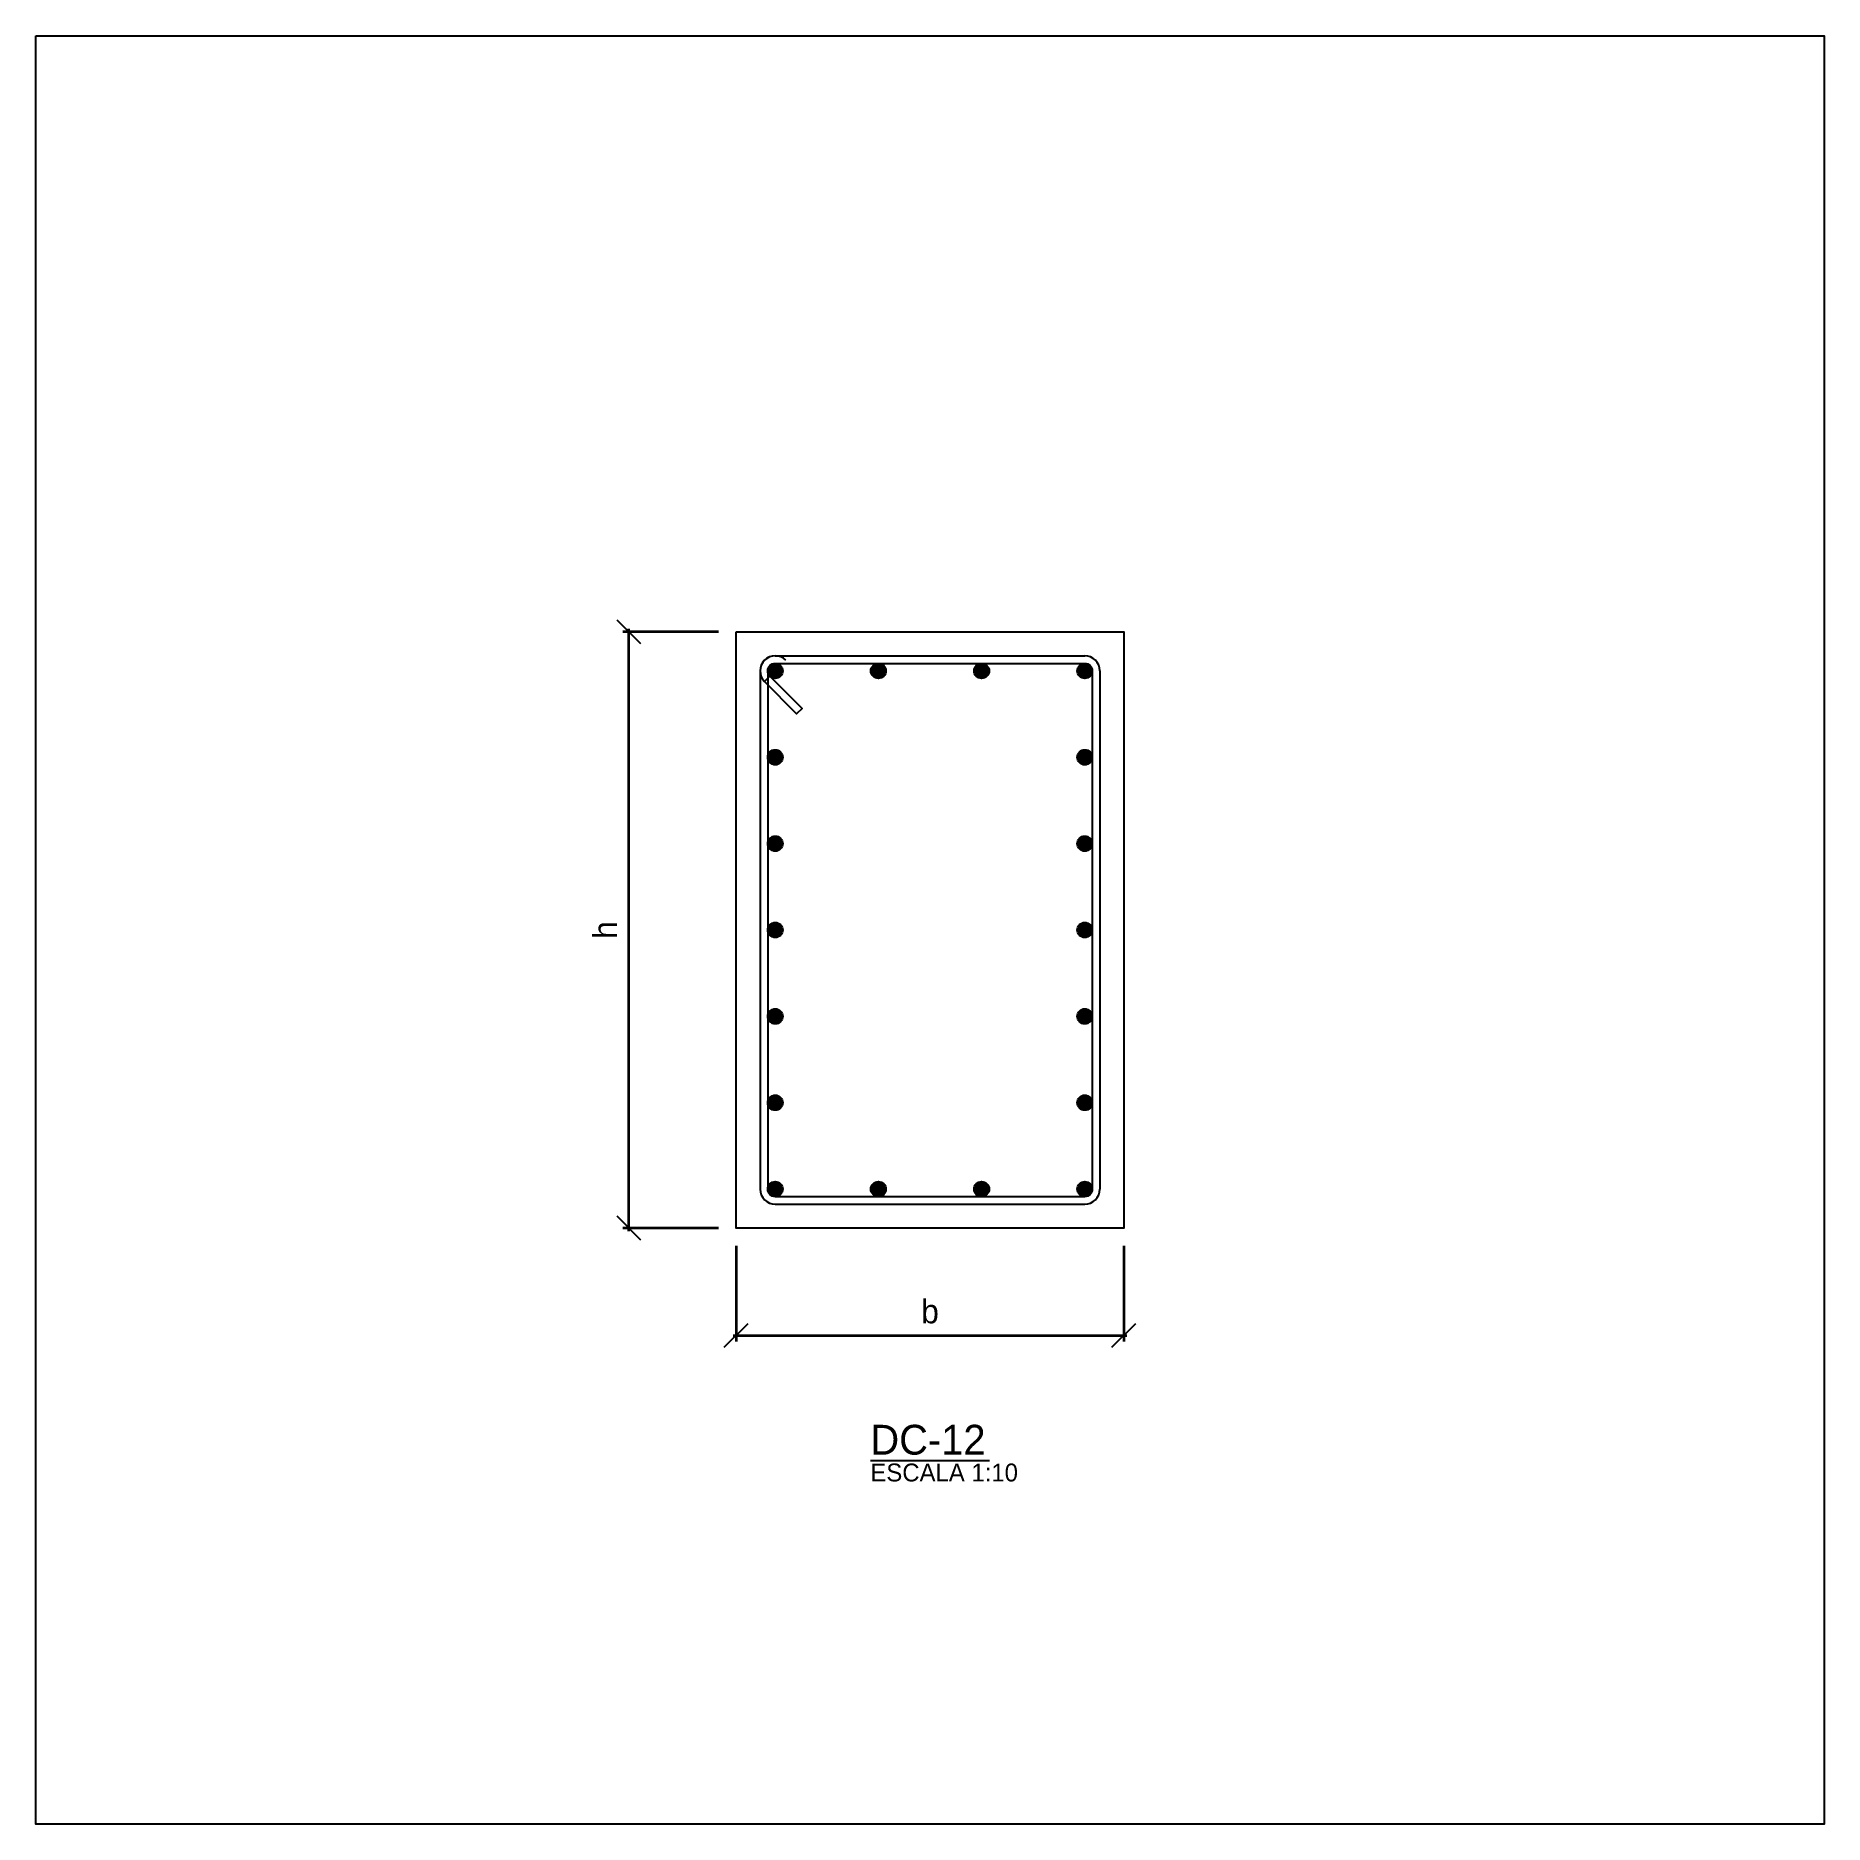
# Model space of a CAD drawing. Header units: metres. Extents: x 100 to 3100, y -41900 to 100.
# Drawn here: x 100 to 3100, y -35900 to -32900 of the extents above; entities that cross this region are included whole.
import ezdxf

# ---------------------------------------------------------------- set-up
doc = ezdxf.new("R2010")
doc.units = ezdxf.units.M
for name, color, linetype in [('Column', 3, 'Continuous'), ('DetailArea', 7, 'Continuous'), ('Rebar', 1, 'Continuous'), ('Text', 8, 'Continuous')]:
    doc.layers.add(name, color=color, linetype=linetype)
doc.styles.add('LiberationSerif', font='LiberationSerif-Regular.ttf')
doc.styles.add('OpenSansCondensed-Light', font='OpenSansCondensed-Light.ttf')
doc.dimstyles.new('EZDXF', dxfattribs={"dimtxt": 0.25, "dimasz": 0.175, "dimexe": 0.375, "dimexo": 0.125, "dimgap": 0.1, "dimtad": 1, "dimlfac": 100, "dimzin": 12, "dimdsep": 46, "dimtxsty": 'OpenSansCondensed-Light', "dimblk": 'ARCHTICK', "dimcen": 2.5, "dimazin": 3, "dimtfac": 0.5, "dimtmove": 2, "dimatfit": 3})

msp = doc.modelspace()

# ---------------------------------------------------------------- texts
at = {"layer": 'Text', "style": 'LiberationSerif'}
for s, height, p in [('DC-12', 50, (1500, -35280)), ('ESCALA 1:10', 30, (1500, -35325))]:
    msp.add_text(s, height=height, dxfattribs=at).set_placement(p)

# ---------------------------------------------------------------- blocks, each defined once
blk = doc.blocks.new('_ARCHTICK')
at = {"color": 0, "linetype": 'BYBLOCK', "const_width": 0.15}
blk.add_lwpolyline([(-0.5, -0.5), (0.5, 0.5)], dxfattribs=at)

# ---------------------------------------------------------------- dimensions: what is measured, and where the dimension line sits
msp.add_linear_dim(base=(1095, -34900), p1=(1275, -34900), p2=(1275, -33900), angle=90, text='h', dimstyle='EZDXF', override={"dimtxt": 40, "dimexe": 10, "dimexo": 30, "dimgap": 20, "dimtxsty": 'LiberationSerif', "dimtsz": 20, "dimdle": 5, "dimclrd": 1, "dimclre": 1, "dimclrt": 1, "dimlwd": 35, "dimlwe": 35}).render()
msp.add_linear_dim(base=(1275, -35080), p1=(1275, -34900), p2=(1925, -34900), text='b', dimstyle='EZDXF', override={"dimtxt": 40, "dimexe": 10, "dimexo": 30, "dimgap": 20, "dimtxsty": 'LiberationSerif', "dimtsz": 20, "dimdle": 5, "dimclrd": 1, "dimclre": 1, "dimclrt": 1, "dimlwd": 35, "dimlwe": 35}).render()

# ---------------------------------------------------------------- hatches: boundary and pattern name
h = msp.add_hatch(color=1)
h.dxf.hatch_style = 1
edge = h.paths.add_edge_path()
edge.add_ellipse((1340.4, -33965.4), major_axis=(12.7, 0), ratio=1, start_angle=0, end_angle=360)
h = msp.add_hatch(color=1)
h.dxf.hatch_style = 1
edge = h.paths.add_edge_path()
edge.add_ellipse((1513.46667, -33965.4), major_axis=(12.7, 0), ratio=1, start_angle=0, end_angle=360)
h = msp.add_hatch(color=1)
h.dxf.hatch_style = 1
edge = h.paths.add_edge_path()
edge.add_ellipse((1686.53333, -33965.4), major_axis=(12.7, 0), ratio=1, start_angle=0, end_angle=360)
h = msp.add_hatch(color=1)
h.dxf.hatch_style = 1
edge = h.paths.add_edge_path()
edge.add_ellipse((1859.6, -33965.4), major_axis=(12.7, 0), ratio=1, start_angle=0, end_angle=360)
h = msp.add_hatch(color=1)
h.dxf.hatch_style = 1
edge = h.paths.add_edge_path()
edge.add_ellipse((1340.4, -34110.26667), major_axis=(12.7, 0), ratio=1, start_angle=0, end_angle=360)
h = msp.add_hatch(color=1)
h.dxf.hatch_style = 1
edge = h.paths.add_edge_path()
edge.add_ellipse((1859.6, -34110.26667), major_axis=(12.7, 0), ratio=1, start_angle=0, end_angle=360)
h = msp.add_hatch(color=1)
h.dxf.hatch_style = 1
edge = h.paths.add_edge_path()
edge.add_ellipse((1340.4, -34255.13333), major_axis=(12.7, 0), ratio=1, start_angle=0, end_angle=360)
h = msp.add_hatch(color=1)
h.dxf.hatch_style = 1
edge = h.paths.add_edge_path()
edge.add_ellipse((1859.6, -34255.13333), major_axis=(12.7, 0), ratio=1, start_angle=0, end_angle=360)
h = msp.add_hatch(color=1)
h.dxf.hatch_style = 1
edge = h.paths.add_edge_path()
edge.add_ellipse((1340.4, -34400), major_axis=(12.7, 0), ratio=1, start_angle=0, end_angle=360)
h = msp.add_hatch(color=1)
h.dxf.hatch_style = 1
edge = h.paths.add_edge_path()
edge.add_ellipse((1859.6, -34400), major_axis=(12.7, 0), ratio=1, start_angle=0, end_angle=360)
h = msp.add_hatch(color=1)
h.dxf.hatch_style = 1
edge = h.paths.add_edge_path()
edge.add_ellipse((1340.4, -34544.86667), major_axis=(12.7, 0), ratio=1, start_angle=0, end_angle=360)
h = msp.add_hatch(color=1)
h.dxf.hatch_style = 1
edge = h.paths.add_edge_path()
edge.add_ellipse((1859.6, -34544.86667), major_axis=(12.7, 0), ratio=1, start_angle=0, end_angle=360)
h = msp.add_hatch(color=1)
h.dxf.hatch_style = 1
edge = h.paths.add_edge_path()
edge.add_ellipse((1340.4, -34689.73333), major_axis=(12.7, 0), ratio=1, start_angle=0, end_angle=360)
h = msp.add_hatch(color=1)
h.dxf.hatch_style = 1
edge = h.paths.add_edge_path()
edge.add_ellipse((1859.6, -34689.73333), major_axis=(12.7, 0), ratio=1, start_angle=0, end_angle=360)
h = msp.add_hatch(color=1)
h.dxf.hatch_style = 1
edge = h.paths.add_edge_path()
edge.add_ellipse((1340.4, -34834.6), major_axis=(12.7, 0), ratio=1, start_angle=0, end_angle=360)
h = msp.add_hatch(color=1)
h.dxf.hatch_style = 1
edge = h.paths.add_edge_path()
edge.add_ellipse((1513.46667, -34834.6), major_axis=(12.7, 0), ratio=1, start_angle=0, end_angle=360)
h = msp.add_hatch(color=1)
h.dxf.hatch_style = 1
edge = h.paths.add_edge_path()
edge.add_ellipse((1686.53333, -34834.6), major_axis=(12.7, 0), ratio=1, start_angle=0, end_angle=360)
h = msp.add_hatch(color=1)
h.dxf.hatch_style = 1
edge = h.paths.add_edge_path()
edge.add_ellipse((1859.6, -34834.6), major_axis=(12.7, 0), ratio=1, start_angle=0, end_angle=360)

# ---------------------------------------------------------------- linework, layer by layer
at = {"layer": 'Column'}
msp.add_lwpolyline([(1275, -33900), (1925, -33900), (1925, -34900), (1275, -34900), (1275, -33900)], dxfattribs=at)
at = {"layer": 'DetailArea'}
msp.add_lwpolyline([(100, -32900), (3100, -32900), (3100, -35900), (100, -35900), (100, -32900)], dxfattribs=at)
at = {"layer": 'Rebar'}
for points in [[(1340.4, -33940), (1859.6, -33940)], [(1340.4, -33952.7), (1859.6, -33952.7)], [(1315, -33965.4), (1315, -34834.6)], [(1331.41974, -33974.38026), (1385.30128, -34028.26179), (1376.32102, -34037.24205), (1322.43949, -33983.36051), (1331.41974, -33974.38026)], [(1327.7, -33965.4), (1327.7, -34834.6)], [(1872.3, -33965.4), (1872.3, -34834.6)], [(1885, -33965.4), (1885, -34834.6)], [(1340.4, -34847.3), (1859.6, -34847.3)], [(1340.4, -34860), (1859.6, -34860)]]:
    msp.add_lwpolyline(points, dxfattribs=at)
for centre in [(1340.4, -33965.4), (1513.46667, -33965.4), (1686.53333, -33965.4), (1859.6, -33965.4), (1340.4, -34110.26667), (1859.6, -34110.26667), (1340.4, -34255.13333), (1859.6, -34255.13333), (1340.4, -34400), (1859.6, -34400), (1340.4, -34544.86667), (1859.6, -34544.86667), (1340.4, -34689.73333), (1859.6, -34689.73333), (1340.4, -34834.6), (1513.46667, -34834.6), (1686.53333, -34834.6), (1859.6, -34834.6)]:
    msp.add_circle(centre, 12.7, dxfattribs=at)
for centre, start, end in [((1340.4, -33965.4), 90, 180), ((1340.4, -33965.4), 45, 225), ((1859.6, -33965.4), 0, 90), ((1340.4, -34834.6), 180, 270), ((1859.6, -34834.6), 270, 0)]:
    msp.add_arc(centre, 25.4, start, end, dxfattribs=at)
at = {"layer": 'Text'}
msp.add_lwpolyline([(1500, -35290), (1700, -35290)], dxfattribs=at)

msp.set_redraw_order([(e.dxf.handle, doc.entitydb.next_handle()) for e in msp.query("TEXT MTEXT ATTDEF DIMENSION ARC_DIMENSION")])  # texts and dimensions are drawn at this point

doc.saveas('drawing.dxf')
